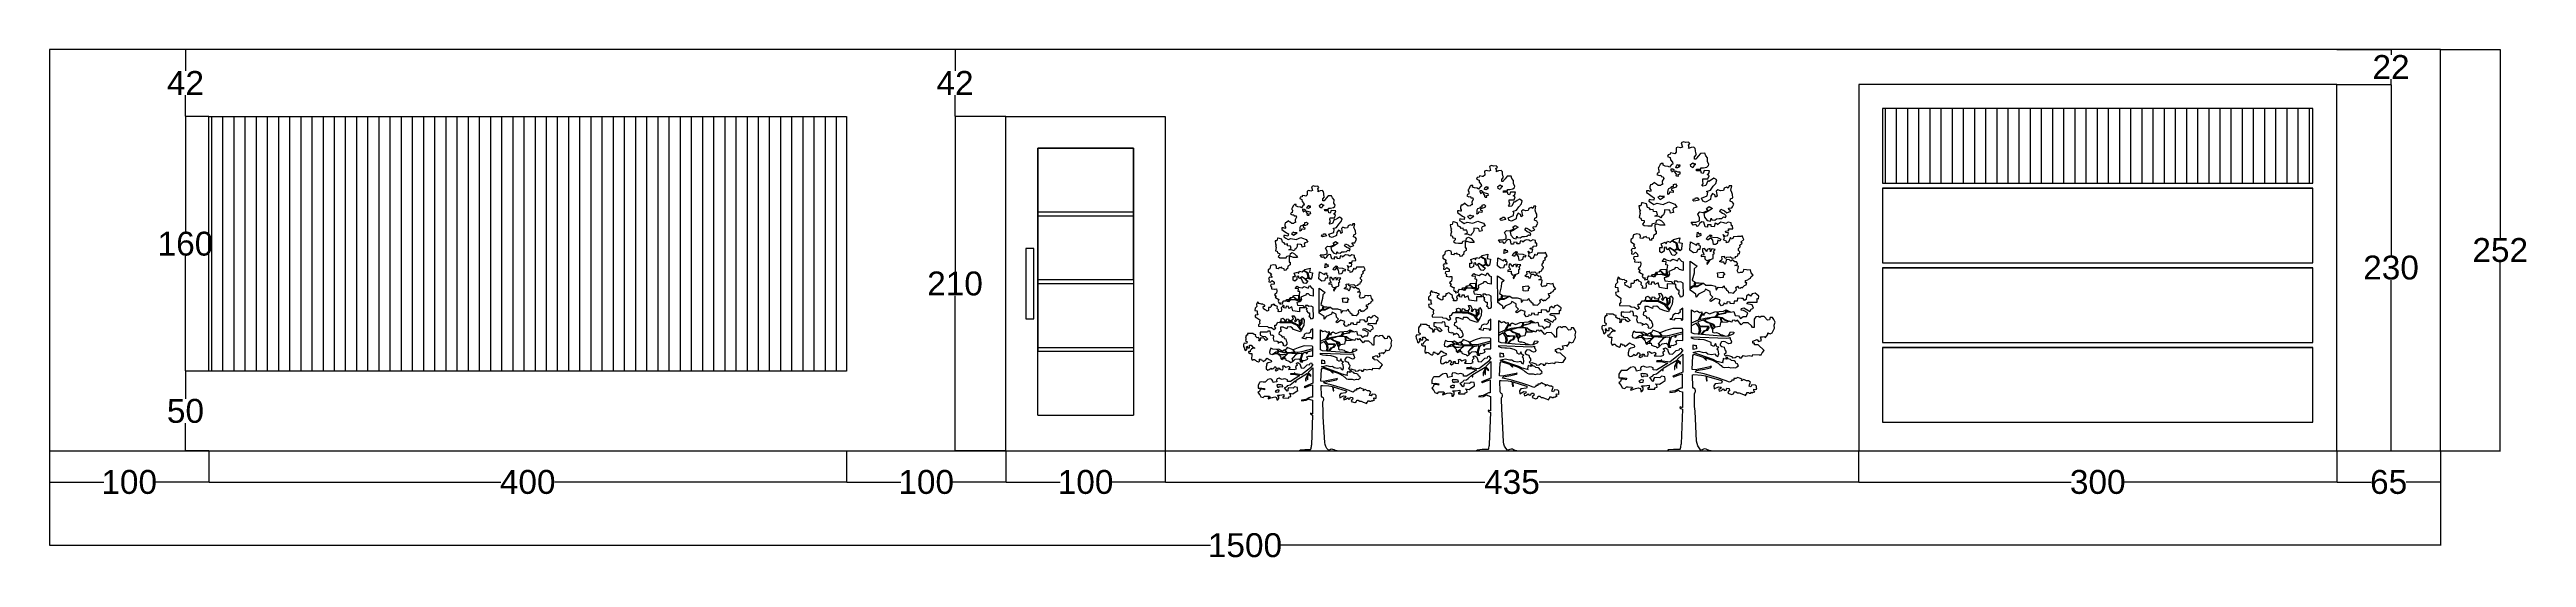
# Model space of a CAD drawing. Header units: inches. Extents: x 0 to 3265, y -67 to 1352.
# Drawn here: x 1711 to 3265, y -67 to 252 of the extents above; entities that cross this region are included whole.
import ezdxf

# ---------------------------------------------------------------- set-up
doc = ezdxf.new("R2010")
doc.units = ezdxf.units.IN
doc.header["$MEASUREMENT"] = 0
doc.styles.get("Standard").update_dxf_attribs({"font": 'arial.ttf'})
doc.dimstyles.get("Standard").update_dxf_attribs({"dimtxt": 0.18, "dimasz": 0.18, "dimexe": 0.18, "dimexo": 0.0625, "dimgap": 0.09, "dimtad": 0, "dimtih": 1, "dimtoh": 1, "dimdec": 4, "dimzin": 0, "dimdsep": 46, "dimtxsty": 'Standard', "dimcen": 0.09, "dimadec": 0, "dimazin": 0, "dimtfac": 1, "dimtdec": 4, "dimtofl": 0, "dimtmove": 0, "dimatfit": 3, "dimfxl": 1, "dimtolj": 1, "dimtzin": 0, "dimarcsym": 0})
pattern_1 = [(90, (0, 0), (-7, 4e-16), [])]

# ---------------------------------------------------------------- blocks, each defined once
blk = doc.blocks.new('*D26')
at = {"color": 0, "lineweight": -2, "transparency": 16777216}
for p, q in [((1811.2, 50), (1796.3, 50)), ((1796.5, 49.8), (1796.5, 32.7)), ((1796.5, 0.2), (1796.5, 17.3)), ((1811.2, 0), (1796.3, 0))]:
    blk.add_line(p, q, dxfattribs=at)
at = {"color": 0, "transparency": 16777216}
for points in [[(1796.5, 49.8), (1796.5, 49.8), (1796.5, 50)], [(1796.5, 0.2), (1796.5, 0.2), (1796.5, 0)]]:
    blk.add_solid(points, dxfattribs=at)
at = {"layer": 'Defpoints', "color": 0, "transparency": 16777216}
for p in [(1796.5, 50), (1811.2, 50), (1811.2, 0)]:
    blk.add_point(p, dxfattribs=at)
at = {"color": 0, "transparency": 16777216, "insert": (1796.5, 25), "char_height": 0.18, "attachment_point": 5}
blk.add_mtext('\\A1;{\\H83.333x;50}', dxfattribs=at)
blk = doc.blocks.new('*D27')
at = {"color": 0, "lineweight": -2, "transparency": 16777216}
for p, q in [((1811.2, 210), (1796.3, 210)), ((1796.5, 209.8), (1796.5, 137.7)), ((1796.5, 50.2), (1796.5, 122.3)), ((1811.2, 50), (1796.3, 50))]:
    blk.add_line(p, q, dxfattribs=at)
at = {"color": 0, "transparency": 16777216}
for points in [[(1796.5, 209.8), (1796.5, 209.8), (1796.5, 210)], [(1796.5, 50.2), (1796.5, 50.2), (1796.5, 50)]]:
    blk.add_solid(points, dxfattribs=at)
at = {"layer": 'Defpoints', "color": 0, "transparency": 16777216}
for p in [(1796.5, 210), (1811.2, 210), (1811.2, 50)]:
    blk.add_point(p, dxfattribs=at)
at = {"color": 0, "transparency": 16777216, "insert": (1796.5, 130), "char_height": 0.18, "attachment_point": 5}
blk.add_mtext('\\A1;{\\H83.333x;160}', dxfattribs=at)
blk = doc.blocks.new('*D28')
at = {"color": 0, "lineweight": -2, "transparency": 16777216}
for p, q in [((1811.2, 252), (1796.3, 252)), ((1796.5, 251.8), (1796.5, 238.6)), ((1796.5, 210.2), (1796.5, 223.4)), ((1811.2, 210), (1796.3, 210))]:
    blk.add_line(p, q, dxfattribs=at)
at = {"color": 0, "transparency": 16777216}
for points in [[(1796.5, 251.8), (1796.5, 251.8), (1796.5, 252)], [(1796.5, 210.2), (1796.5, 210.2), (1796.5, 210)]]:
    blk.add_solid(points, dxfattribs=at)
at = {"layer": 'Defpoints', "color": 0, "transparency": 16777216}
for p in [(1796.5, 252), (1811.2, 252), (1811.2, 210)]:
    blk.add_point(p, dxfattribs=at)
at = {"color": 0, "transparency": 16777216, "insert": (1796.5, 231), "char_height": 0.18, "attachment_point": 5}
blk.add_mtext('\\A1;{\\H83.333x;42}', dxfattribs=at)
blk = doc.blocks.new('*D29')
at = {"color": 0, "lineweight": -2, "transparency": 16777216}
for p, q in [((2311.2, 210), (2279.1, 210)), ((2279.3, 209.8), (2279.3, 112.7)), ((2279.3, 0.2), (2279.3, 97.3)), ((2311.2, 0), (2279.1, 0))]:
    blk.add_line(p, q, dxfattribs=at)
at = {"color": 0, "transparency": 16777216}
for points in [[(2279.2, 209.8), (2279.3, 209.8), (2279.3, 210)], [(2279.2, 0.2), (2279.3, 0.2), (2279.3, 0)]]:
    blk.add_solid(points, dxfattribs=at)
at = {"layer": 'Defpoints', "color": 0, "transparency": 16777216}
for p in [(2279.3, 210), (2311.2, 210), (2311.2, 0)]:
    blk.add_point(p, dxfattribs=at)
at = {"color": 0, "transparency": 16777216, "insert": (2279.3, 105), "char_height": 0.18, "attachment_point": 5}
blk.add_mtext('\\A1;{\\H83.333x;210}', dxfattribs=at)
blk = doc.blocks.new('*D30')
at = {"color": 0, "lineweight": -2, "transparency": 16777216}
for p, q in [((2311.2, 252), (2279.1, 252)), ((2279.3, 251.8), (2279.3, 238.6)), ((2279.3, 210.2), (2279.3, 223.4)), ((2311.2, 210), (2279.1, 210))]:
    blk.add_line(p, q, dxfattribs=at)
at = {"color": 0, "transparency": 16777216}
for points in [[(2279.2, 251.8), (2279.3, 251.8), (2279.3, 252)], [(2279.2, 210.2), (2279.3, 210.2), (2279.3, 210)]]:
    blk.add_solid(points, dxfattribs=at)
at = {"layer": 'Defpoints', "color": 0, "transparency": 16777216}
for p in [(2279.3, 252), (2311.2, 252), (2311.2, 210)]:
    blk.add_point(p, dxfattribs=at)
at = {"color": 0, "transparency": 16777216, "insert": (2279.3, 231), "char_height": 0.18, "attachment_point": 5}
blk.add_mtext('\\A1;{\\H83.333x;42}', dxfattribs=at)
blk = doc.blocks.new('*D31')
at = {"color": 0, "lineweight": -2, "transparency": 16777216}
for p, q in [((3146.3, 230), (3180.4, 230)), ((3180.2, 229.8), (3180.2, 122.8)), ((3180.2, 0.2), (3180.2, 107.2)), ((3146.3, 0), (3180.4, 0))]:
    blk.add_line(p, q, dxfattribs=at)
at = {"color": 0, "transparency": 16777216}
for points in [[(3180.2, 229.8), (3180.2, 229.8), (3180.2, 230)], [(3180.2, 0.2), (3180.2, 0.2), (3180.2, 0)]]:
    blk.add_solid(points, dxfattribs=at)
at = {"layer": 'Defpoints', "color": 0, "transparency": 16777216}
for p in [(3146.2, 230), (3180.2, 230), (3146.2, 0)]:
    blk.add_point(p, dxfattribs=at)
at = {"color": 0, "transparency": 16777216, "insert": (3180.2, 115), "char_height": 0.18, "attachment_point": 5}
blk.add_mtext('\\A1;{\\H83.333x;230}', dxfattribs=at)
blk = doc.blocks.new('*D34')
at = {"color": 0, "lineweight": -2, "transparency": 16777216}
for p, q in [((3146.3, 252), (3180.4, 252)), ((3180.2, 251.8), (3180.2, 248.6)), ((3180.2, 230.2), (3180.2, 233.4)), ((3146.3, 230), (3180.4, 230))]:
    blk.add_line(p, q, dxfattribs=at)
at = {"color": 0, "transparency": 16777216}
for points in [[(3180.2, 251.8), (3180.2, 251.8), (3180.2, 252)], [(3180.2, 230.2), (3180.2, 230.2), (3180.2, 230)]]:
    blk.add_solid(points, dxfattribs=at)
at = {"layer": 'Defpoints', "color": 0, "transparency": 16777216}
for p in [(3146.2, 252), (3180.2, 252), (3146.2, 230)]:
    blk.add_point(p, dxfattribs=at)
at = {"color": 0, "transparency": 16777216, "insert": (3180.2, 241), "char_height": 0.18, "attachment_point": 5}
blk.add_mtext('\\A1;{\\H83.333x;22}', dxfattribs=at)
blk = doc.blocks.new('*D35')
at = {"color": 0, "lineweight": -2, "transparency": 16777216}
for p, q in [((3211.3, 252), (3248.9, 252)), ((3248.7, 251.8), (3248.7, 133.7)), ((3248.7, 0.2), (3248.7, 118.3)), ((3211.3, 0), (3248.9, 0))]:
    blk.add_line(p, q, dxfattribs=at)
at = {"color": 0, "transparency": 16777216}
for points in [[(3248.7, 251.8), (3248.8, 251.8), (3248.7, 252)], [(3248.7, 0.2), (3248.8, 0.2), (3248.7, 0)]]:
    blk.add_solid(points, dxfattribs=at)
at = {"layer": 'Defpoints', "color": 0, "transparency": 16777216}
for p in [(3211.2, 252), (3248.7, 252), (3211.2, 0)]:
    blk.add_point(p, dxfattribs=at)
at = {"color": 0, "transparency": 16777216, "insert": (3248.7, 126), "char_height": 0.18, "attachment_point": 5}
blk.add_mtext('\\A1;{\\H83.333x;252}', dxfattribs=at)
blk = doc.blocks.new('Pinus contorta')
at = {"color": 0}
blk.add_lwpolyline([(-822, 0), (822, 0, -0.063927), (688, 44, 0.302477), (489, 37, -0.359376), (428, 41, -0.192358), (279, 364), (218, 1502), (204, 1669), (195, 2151), (221, 2215), (234, 2237), (240, 2277), (225, 2330), (225, 2330), (166, 2356), (135, 2405), (124, 2866), (178, 2876), (463, 2857), (619, 2832), (649, 2638), (680, 2643), (651, 2816), (1218, 2646), (1237, 2620), (1212, 2556), (980, 2527), (931, 2449), (941, 2334), (1102, 2417), (1201, 2405), (1186, 2371), (1170, 2336), (1110, 2322), (1115, 2301), (1126, 2250), (1212, 2270), (1282, 2332), (1329, 2279), (1385, 2285), (1418, 2357), (1500, 2349), (1520, 2267), (1472, 2245), (1447, 2172), (1599, 2119), (1679, 2166), (1692, 2226), (1753, 2227), (1816, 2181), (1881, 2182), (1975, 2143), (2126, 2080), (2120, 2121), (2171, 2158), (2171, 2201), (2228, 2205), (2250, 2180), (2318, 2180), (2343, 2208), (2373, 2190), (2407, 2213), (2470, 2228), (2449, 2250), (2430, 2273), (2437, 2324), (2510, 2309), (2541, 2321), (2535, 2359), (2535, 2434), (2493, 2474), (2361, 2494), (2319, 2414), (2252, 2438), (2266, 2482), (2288, 2563), (2303, 2584), (2230, 2636), (2160, 2634), (2052, 2692), (1973, 2641), (1998, 2700), (1897, 2742), (1831, 2770), (1759, 2722), (1675, 2722), (1675, 2666), (1600, 2662), (1588, 2622), (1518, 2582), (1350, 2649), (1066, 2754), (566, 2898), (235, 2969), (266, 3024), (581, 3077), (796, 3129), (834, 3160), (826, 3186), (790, 3164), (363, 3077), (226, 3049), (110, 3064), (135, 3581), (176, 3647), (520, 3535), (638, 3416), (656, 3423), (569, 3520), (875, 3411), (1092, 3299), (1135, 3248), (1163, 3245), (1197, 3212), (1243, 3166), (1311, 3146), (1482, 3149), (1566, 3122), (1668, 3146), (1759, 3132), (1796, 3163), (1858, 3199), (1834, 3240), (1815, 3273), (1757, 3301), (1745, 3354), (1692, 3392), (1588, 3402), (1554, 3448), (1467, 3467), (1434, 3527), (1383, 3515), (1399, 3449), (1308, 3472), (1282, 3478), (1272, 3426), (1255, 3339), (1280, 3316), (1200, 3334), (1102, 3356), (1042, 3370), (900, 3437), (145, 3707), (234, 3725), (360, 3756), (520, 3710), (622, 3719), (696, 3657), (844, 3636), (979, 3657), (1001, 3599), (1074, 3556), (1108, 3654), (1086, 3788), (1038, 3836), (1038, 3836), (1109, 3908), (1041, 3920), (984, 4047), (923, 3935), (831, 3985), (825, 4082), (706, 4135), (563, 4182), (403, 4193), (335, 4197), (190, 4206), (89, 4241), (89, 4301), (1402, 4250), (1499, 4258), (1537, 4271), (1537, 4219), (1553, 4181), (1577, 4155), (1589, 4103), (1549, 4045), (1495, 4031), (1437, 4057), (1348, 4109), (1274, 4123), (1216, 4105), (1162, 4023), (1166, 3977), (1226, 3935), (1316, 3905), (1343, 3810), (1379, 3761), (1372, 3675), (1321, 3626), (1364, 3580), (1427, 3604), (1511, 3581), (1588, 3556), (1627, 3504), (1730, 3517), (1801, 3562), (1897, 3543), (1897, 3501), (1965, 3501), (2033, 3588), (2129, 3568), (2255, 3597), (2374, 3562), (2394, 3630), (2638, 3613), (2703, 3623), (2744, 3687), (2815, 3781), (2596, 3990), (2451, 4000), (2455, 4054), (2393, 4057), (2397, 4132), (2551, 4196), (2606, 4125), (2719, 4160), (2677, 4292), (2761, 4302), (2841, 4312), (2856, 4262), (2907, 4321), (2960, 4382), (2954, 4447), (3044, 4404), (3117, 4441), (3215, 4622), (3203, 4730), (3229, 4849), (3182, 4944), (3130, 5025), (3041, 5028), (3020, 4934), (2941, 4930), (2824, 5067), (2702, 5057), (2652, 5028), (2589, 5059), (2512, 5050), (2438, 4961), (2438, 4643), (2381, 4643), (2342, 4710), (2217, 4824), (2028, 4820), (1961, 4753), (1818, 4930), (1742, 4878), (1712, 4922), (1620, 4907), (1599, 4851), (1509, 4882), (1425, 4851), (1183, 4841), (1151, 4689), (975, 4665), (878, 4568), (881, 4472), (939, 4445), (1022, 4455), (1131, 4421), (1186, 4373), (1237, 4373), (1237, 4373), (1367, 4325), (1483, 4342), (1548, 4486), (1675, 4472), (1668, 4409), (1484, 4322), (1368, 4312), (756, 4359), (182, 4403), (90, 4446), (91, 5318), (201, 5243), (302, 5278), (386, 5217), (470, 5243), (482, 5121), (572, 5119), (540, 5162), (632, 5230), (764, 5163), (962, 5237), (1295, 5268), (1395, 5318), (1571, 5225), (1571, 5225), (1682, 5255), (1723, 5100), (1855, 5091), (1933, 4987), (2024, 5059), (2151, 5059), (2201, 5200), (2048, 5284), (1957, 5303), (1963, 5368), (2056, 5383), (2206, 5298), (2286, 5252), (2331, 5332), (2422, 5374), (2365, 5496), (2172, 5535), (2223, 5608), (2425, 5604), (2558, 5600), (2561, 5737), (2611, 5731), (2625, 5833), (2546, 5892), (2478, 5943), (2371, 5914), (2343, 5874), (2311, 5830), (2232, 5886), (2150, 5827), (2145, 5707), (2082, 5663), (2029, 5738), (1962, 5742), (1815, 5752), (1807, 5635), (1688, 5643), (1682, 5544), (1540, 5554), (1544, 5606), (1426, 5614), (1401, 5529), (1306, 5558), (1289, 5501), (1212, 5470), (1126, 5569), (1161, 5691), (991, 5741), (819, 5627), (772, 5674), (884, 5785), (799, 5879), (786, 6006), (611, 6093), (571, 6013), (348, 5901), (258, 5790), (248, 5904), (164, 5964), (39, 6053), (30, 7147), (303, 6959), (191, 6857), (187, 6696), (111, 6428), (258, 6330), (379, 6330), (540, 6316), (625, 6245), (835, 6241), (987, 6200), (1009, 6058), (1085, 6165), (1236, 6155), (1315, 6221), (1319, 6153), (1369, 6125), (1404, 6066), (1470, 6022), (1475, 5957), (1562, 5964), (1666, 5946), (1727, 6011), (1779, 6066), (1757, 6152), (1821, 6207), (1859, 6146), (1925, 6128), (1944, 6165), (1991, 6141), (2028, 6176), (2079, 6226), (2140, 6259), (2168, 6338), (2121, 6335), (2115, 6423), (2209, 6440), (2231, 6473), (2304, 6500), (2331, 6573), (2407, 6614), (2328, 6711), (2307, 6826), (2212, 6808), (2156, 6816), (2043, 6831), (2032, 6753), (1989, 6720), (1919, 6724), (1853, 6696), (1809, 6796), (1843, 6871), (1855, 6962), (1721, 6979), (1825, 7030), (1779, 7124), (1716, 7117), (1611, 7202), (1567, 7148), (1513, 7191), (1392, 7204), (1381, 7102), (1335, 7024), (1300, 7107), (1218, 7108), (1140, 7140), (1240, 7222), (1228, 7327), (1333, 7339), (1311, 7279), (1375, 7255), (1418, 7292), (1551, 7305), (1613, 7254), (1752, 7285), (1743, 7324), (1834, 7345), (1848, 7429), (1889, 7423), (1903, 7503), (1850, 7554), (1853, 7620), (1913, 7681), (1900, 7743), (1987, 7822), (1945, 7868), (2052, 7965), (2022, 8034), (1995, 8095), (1945, 8074), (1911, 8073), (1821, 8072), (1821, 8072), (1668, 8069), (1643, 8001), (1583, 7974), (1557, 8032), (1483, 7868), (1390, 7843), (1411, 7882), (1295, 7948), (1323, 8031), (1276, 8154), (1339, 8083), (1451, 8114), (1472, 8214), (1383, 8229), (1360, 8274), (1485, 8297), (1482, 8359), (1639, 8366), (1634, 8475), (1587, 8473), (1582, 8590), (1467, 8611), (1378, 8564), (1307, 8595), (1194, 8618), (1150, 8585), (1062, 8517), (1071, 8545), (975, 8575), (934, 8443), (825, 8451), (829, 8509), (693, 8519), (687, 8431), (595, 8438), (569, 8533), (548, 8611), (472, 8632), (386, 8569), (348, 8492), (305, 8457), (247, 8528), (147, 8502), (77, 8616), (246, 8619), (383, 8660), (383, 8779), (321, 8911), (396, 8999), (510, 8979), (705, 9058), (653, 9131), (754, 9204), (876, 9129), (671, 8999), (545, 8940), (573, 8809), (679, 8682), (799, 8658), (820, 8761), (853, 8704), (959, 8689), (1032, 8743), (1128, 8750), (1231, 8758), (1293, 8819), (1362, 8789), (1393, 8859), (1329, 8912), (1248, 8938), (1150, 9016), (1195, 9102), (1322, 9041), (1416, 8965), (1560, 9026), (1487, 9094), (1484, 9143), (1608, 9150), (1628, 9196), (1674, 9297), (1634, 9372), (1541, 9412), (1556, 9490), (1641, 9537), (1632, 9655), (1601, 9730), (1563, 9821), (1598, 9984), (1507, 9984), (1470, 9898), (1400, 9929), (1310, 9893), (1287, 9803), (1179, 9791), (1074, 9831), (1014, 9778), (1049, 9598), (991, 9557), (966, 9643), (880, 9700), (808, 9593), (795, 9470), (607, 9374), (508, 9405), (464, 9517), (680, 9603), (700, 9748), (651, 9769), (801, 9822), (905, 9966), (1004, 10075), (1044, 10204), (932, 10270), (840, 10214), (736, 10151), (701, 10167), (619, 9993), (509, 9970), (475, 9998), (529, 10065), (507, 10165), (513, 10247), (705, 10244), (750, 10366), (669, 10412), (736, 10458), (762, 10551), (557, 10560), (520, 10452), (460, 10465), (439, 10554), (279, 10548), (275, 10606), (442, 10617), (442, 10663), (540, 10664), (661, 10689), (725, 10747), (741, 10802), (684, 10893), (689, 11040), (622, 11117), (583, 11213), (429, 11208), (342, 11102), (292, 11042), (258, 10992), (203, 10992), (203, 11073), (277, 11167), (244, 11218), (241, 11314), (229, 11386), (179, 11439), (73, 11427), (-28, 11386), (3, 11429), (-30, 11521), (27, 11576), (-28, 11634), (-134, 11617), (-219, 11641), (-298, 11602), (-250, 11446), (-324, 11417), (-423, 11439), (-423, 11439), (-495, 11410), (-488, 11254), (-548, 11194), (-598, 11202), (-705, 11222), (-715, 11172), (-797, 11152), (-820, 11093), (-722, 11054), (-711, 10962), (-632, 10877), (-617, 10803), (-668, 10794), (-738, 10685), (-791, 10716), (-908, 10731), (-983, 10763), (-980, 10824), (-1050, 10827), (-1090, 10787), (-1103, 10762), (-1151, 10662), (-1170, 10658), (-1163, 10612), (-1141, 10575), (-1144, 10471), (-1198, 10461), (-1220, 10407), (-1133, 10369), (-1070, 10381), (-1061, 10332), (-980, 10324), (-959, 10264), (-1017, 10158), (-1001, 10040), (-1043, 10040), (-1085, 9999), (-1165, 9992), (-1231, 10045), (-1270, 10066), (-1305, 10112), (-1396, 10034), (-1456, 10023), (-1479, 9946), (-1479, 9879), (-1449, 9835), (-1450, 9789), (-1475, 9776), (-1526, 9800), (-1545, 9800), (-1605, 9800), (-1605, 9732), (-1550, 9692), (-1396, 9581), (-1318, 9535), (-1334, 9441), (-1453, 9461), (-1510, 9471), (-1521, 9405), (-1424, 9347), (-1331, 9285), (-1202, 9334), (-976, 9287), (-773, 9378), (-699, 9351), (-540, 9294), (-465, 9179), (-589, 9144), (-620, 9094), (-598, 8978), (-706, 8958), (-726, 9062), (-776, 9073), (-930, 9084), (-936, 8986), (-972, 8896), (-1034, 8846), (-1063, 8785), (-1149, 8825), (-1298, 8841), (-1197, 8893), (-1224, 9003), (-1351, 9012), (-1362, 9093), (-1454, 9077), (-1496, 9139), (-1575, 9172), (-1610, 9301), (-1763, 9342), (-1792, 9349), (-1818, 9233), (-1895, 9229), (-1875, 9088), (-1836, 9042), (-1878, 9027), (-1847, 8943), (-1869, 8859), (-1887, 8793), (-1816, 8770), (-1795, 8697), (-1701, 8675), (-1698, 8612), (-1760, 8545), (-1697, 8487), (-1559, 8483), (-1412, 8483), (-1379, 8563), (-1245, 8586), (-1228, 8681), (-1150, 8716), (-1044, 8664), (-957, 8575), (-922, 8500), (-1089, 8500), (-1204, 8539), (-1289, 8513), (-1285, 8287), (-1242, 8288), (-1240, 8174), (-1339, 8118), (-1361, 8003), (-1416, 7985), (-1411, 7941), (-1489, 7932), (-1498, 8007), (-1598, 8030), (-1624, 8073), (-1669, 8046), (-1725, 8054), (-1760, 8005), (-1845, 8015), (-1839, 8085), (-1861, 8155), (-1971, 8176), (-2099, 8143), (-2136, 8003), (-2200, 7957), (-2202, 7869), (-2062, 7786), (-2101, 7720), (-2038, 7660), (-2045, 7613), (-2140, 7627), (-2184, 7575), (-2160, 7512), (-2172, 7422), (-2099, 7412), (-2028, 7489), (-1942, 7409), (-1934, 7326), (-2087, 7312), (-2103, 7249), (-2053, 7196), (-2062, 7124), (-1928, 7106), (-1896, 7110), (-1836, 7115), (-1828, 7033), (-1844, 6932), (-1901, 6898), (-1901, 6898), (-1926, 6863), (-1851, 6810), (-1894, 6748), (-1796, 6678), (-1741, 6662), (-1767, 6573), (-1737, 6513), (-1662, 6513), (-1685, 6446), (-1560, 6472), (-1569, 6523), (-1515, 6600), (-1425, 6587), (-1380, 6648), (-1277, 6655), (-1235, 6735), (-1123, 6754), (-1087, 6828), (-826, 6843), (-809, 6998), (-881, 7006), (-869, 7117), (-1013, 7133), (-930, 7245), (-869, 7191), (-717, 7159), (-621, 7220), (-546, 7200), (-441, 7156), (-396, 7261), (-293, 7146), (-226, 7120), (-227, 6800), (-363, 6833), (-429, 6895), (-523, 6905), (-567, 6847), (-763, 6754), (-739, 6648), (-798, 6554), (-945, 6520), (-919, 6410), (-676, 6384), (-594, 6283), (-825, 6288), (-829, 6106), (-1124, 6149), (-1167, 6325), (-1296, 6263), (-1314, 6351), (-1420, 6359), (-1433, 6269), (-1520, 6284), (-1504, 6376), (-1559, 6406), (-1573, 6340), (-1635, 6291), (-1618, 6212), (-1635, 6124), (-1726, 6117), (-1766, 6126), (-1750, 6192), (-1808, 6257), (-1801, 6346), (-1890, 6392), (-1923, 6439), (-1983, 6449), (-2016, 6404), (-2069, 6412), (-2079, 6348), (-2110, 6301), (-2192, 6301), (-2193, 6173), (-2243, 6146), (-2279, 6166), (-2341, 6200), (-2415, 6241), (-2421, 6338), (-2351, 6363), (-2345, 6410), (-2409, 6418), (-2444, 6453), (-2495, 6443), (-2578, 6472), (-2619, 6466), (-2627, 6520), (-2678, 6538), (-2717, 6431), (-2703, 6348), (-2780, 6266), (-2787, 6166), (-2683, 6159), (-2689, 6069), (-2661, 5985), (-2780, 5968), (-2768, 5891), (-2700, 5842), (-2577, 5753), (-2590, 5658), (-2574, 5597), (-2627, 5541), (-2629, 5474), (-2231, 5462), (-2191, 5425), (-2059, 5416), (-1948, 5337), (-1871, 5391), (-1918, 5456), (-1918, 5523), (-1851, 5532), (-1777, 5650), (-1699, 5647), (-1628, 5711), (-1636, 5796), (-1559, 5827), (-1481, 5779), (-1486, 5727), (-1411, 5720), (-1391, 5804), (-1296, 5787), (-1309, 5737), (-1144, 5732), (-1143, 5768), (-1092, 5784), (-1148, 5928), (-1083, 5937), (-1044, 5885), (-1009, 5829), (-1009, 5756), (-1044, 5718), (-1004, 5672), (-970, 5701), (-947, 5764), (-882, 5802), (-852, 5751), (-744, 5758), (-693, 5845), (-617, 5748), (-638, 5526), (-679, 5449), (-718, 5378), (-761, 5312), (-786, 5234), (-922, 5278), (-1088, 5332), (-1151, 5406), (-1217, 5446), (-1375, 5442), (-1383, 5368), (-1552, 5435), (-1666, 5433), (-1669, 5359), (-1637, 5254), (-1726, 5220), (-1729, 5124), (-1624, 5074), (-1594, 4996), (-1517, 5026), (-1496, 4943), (-1432, 4917), (-1411, 4830), (-1381, 4772), (-1385, 4687), (-1462, 4607), (-1545, 4624), (-1518, 4659), (-1554, 4731), (-1635, 4787), (-1684, 4757), (-1782, 4740), (-1726, 4778), (-1831, 4826), (-1835, 4806), (-1940, 4825), (-1968, 4934), (-1951, 5047), (-2006, 5082), (-2046, 5071), (-2093, 5082), (-2098, 5171), (-2121, 5255), (-2219, 5263), (-2232, 5218), (-2466, 5219), (-2561, 5219), (-2561, 5092), (-2499, 5076), (-2475, 5040), (-2339, 5022), (-2225, 4908), (-2309, 4856), (-2356, 4904), (-2412, 4962), (-2488, 4949), (-2542, 4962), (-2573, 4829), (-2611, 4839), (-2589, 4926), (-2630, 4981), (-2680, 4975), (-2760, 5043), (-2745, 5098), (-2818, 5117), (-2882, 5154), (-3027, 5156), (-3109, 5165), (-3105, 5087), (-3150, 5085), (-3195, 5018), (-3186, 4962), (-3191, 4899), (-3195, 4850), (-3126, 4796), (-3140, 4738), (-3203, 4716), (-3256, 4729), (-3293, 4681), (-3291, 4593), (-3252, 4547), (-3226, 4438), (-3188, 4407), (-3126, 4484), (-3155, 4565), (-3138, 4606), (-3096, 4531), (-3018, 4533), (-3020, 4593), (-3021, 4639), (-2947, 4641), (-2885, 4567), (-2798, 4529), (-2798, 4501), (-2878, 4514), (-2929, 4468), (-2992, 4410), (-3001, 4353), (-3067, 4363), (-3072, 4326), (-2996, 4284), (-2917, 4283), (-2923, 4209), (-2934, 4062), (-2917, 4009), (-2874, 3984), (-2852, 4022), (-2798, 4021), (-2759, 3982), (-2717, 3940), (-2635, 3911), (-2586, 3949), (-2578, 4033), (-2546, 4040), (-2524, 3996), (-2450, 3990), (-2420, 3935), (-2343, 3978), (-2254, 4076), (-2165, 4021), (-2126, 4003), (-2069, 3976), (-2055, 3934), (-2078, 3900), (-2197, 3868), (-2274, 3822), (-2268, 3777), (-2295, 3690), (-2295, 3610), (-2224, 3553), (-2166, 3572), (-2113, 3610), (-2074, 3637), (-2046, 3596), (-1977, 3614), (-1977, 3614), (-1946, 3656), (-1913, 3702), (-1872, 3675), (-1845, 3610), (-1892, 3547), (-1847, 3513), (-1765, 3561), (-1766, 3614), (-1766, 3649), (-1697, 3641), (-1703, 3584), (-1650, 3578), (-1555, 3567), (-1549, 3643), (-1563, 3732), (-1499, 3741), (-1422, 3676), (-1320, 3710), (-1277, 3724), (-1254, 3657), (-1316, 3575), (-1226, 3586), (-1063, 3570), (-962, 3609), (-982, 3676), (-976, 3732), (-923, 3783), (-979, 3842), (-897, 3878), (-816, 3828), (-788, 3741), (-751, 3651), (-633, 3638), (-491, 3782), (-373, 3802), (-358, 3858), (-301, 3872), (-291, 3832), (-242, 3799), (-339, 3653), (-736, 3344), (-1001, 3380), (-1039, 3393), (-1039, 3432), (-1052, 3431), (-1052, 3389), (-1222, 3386), (-1226, 3364), (-1001, 3354), (-811, 3306), (-1227, 3043), (-1355, 3051), (-1358, 3123), (-1422, 3147), (-1496, 3160), (-1582, 3137), (-1674, 3171), (-1724, 3189), (-1812, 3168), (-1837, 3102), (-1822, 3038), (-1933, 3013), (-1988, 3001), (-2001, 3059), (-2041, 3139), (-2097, 3160), (-2216, 3136), (-2343, 3022), (-2421, 3025), (-2495, 3027), (-2565, 3024), (-2586, 2990), (-2646, 2892), (-2644, 2754), (-2482, 2757), (-2365, 2735), (-2370, 2677), (-2434, 2706), (-2559, 2696), (-2590, 2614), (-2652, 2560), (-2567, 2462), (-2530, 2380), (-2418, 2348), (-2365, 2411), (-2299, 2409), (-2151, 2403), (-2131, 2361), (-2211, 2324), (-2198, 2287), (-2089, 2327), (-2019, 2350), (-1918, 2374), (-1831, 2345), (-1827, 2237), (-1782, 2239), (-1732, 2300), (-1740, 2379), (-1800, 2444), (-1685, 2455), (-1511, 2471), (-1511, 2375), (-1557, 2376), (-1558, 2329), (-1300, 2323), (-1292, 2371), (-1203, 2394), (-1217, 2477), (-1272, 2529), (-1123, 2511), (-1060, 2555), (-901, 2649), (-911, 2710), (-923, 2785), (-1047, 2809), (-1107, 2751), (-1311, 2764), (-1345, 2702), (-1341, 2644), (-1376, 2619), (-1376, 2619), (-1487, 2768), (-1366, 2833), (-1337, 2879), (-1237, 2902), (-1167, 2956), (-1017, 3084), (-1005, 3023), (-981, 3028), (-979, 3110), (-472, 3421), (-469, 3365), (-507, 3278), (-556, 3185), (-556, 3070), (-543, 3070), (-543, 3166), (-482, 3253), (-482, 3137), (-461, 3116), (-461, 3254), (-429, 3372), (-329, 3272), (-329, 3323), (-401, 3395), (-448, 3442), (-246, 3643), (-246, 2971), (-619, 2820), (-584, 2785), (-411, 2855), (-264, 2903), (-264, 2365), (-333, 2365), (-419, 2324), (-547, 2258), (-734, 2235), (-734, 2203), (-534, 2223), (-402, 2290), (-366, 2254), (-253, 2223), (-253, 1633), (-279, 1633), (-341, 1658), (-352, 1627), (-319, 1594), (-257, 1568), (-307, 270, -0.060946), (-323, 176, 0.073378), (-337, 84, -0.414214), (-371, 50), (-436, 50), (-591, 50), (-788, 34)], format="xyb", close=True, dxfattribs=at)
for points in [[(-693, 10616), (-694, 10567), (-653, 10547), (-661, 10506), (-554, 10564), (-618, 10608), (-693, 10616)], [(-557, 10499), (-498, 10428), (-501, 10379), (-473, 10359), (-406, 10354), (-420, 10417), (-336, 10433), (-343, 10494), (-422, 10501), (-519, 10536), (-557, 10499)], [(-503, 10667), (-482, 10733), (-457, 10746), (-449, 10783), (-419, 10777), (-419, 10777), (-409, 10721), (-385, 10731), (-375, 10773), (-356, 10772), (-362, 10698), (-442, 10659), (-503, 10667)], [(61, 10708), (46, 10789), (85, 10815), (141, 10852), (185, 10814), (224, 10820), (224, 10773), (185, 10752), (136, 10663), (61, 10708)], [(-1186, 9559), (-1096, 9473), (-1019, 9520), (-936, 9581), (-1025, 9586), (-1053, 9588), (-1103, 9613), (-1122, 9586), (-1186, 9559)], [(-802, 9724), (-794, 9834), (-774, 9887), (-676, 9923), (-652, 9956), (-588, 9958), (-590, 10034), (-519, 10054), (-486, 10023), (-463, 10002), (-486, 9929), (-561, 9908), (-643, 9883), (-667, 9855), (-662, 9827), (-599, 9804), (-606, 9732), (-694, 9740), (-737, 9744), (-758, 9683), (-807, 9660), (-802, 9724)], [(136, 9441), (159, 9490), (211, 9485), (232, 9537), (320, 9532), (318, 9505), (377, 9446), (250, 9420), (175, 9405), (136, 9441)], [(-1102, 7499), (-1102, 7662), (-1008, 7662), (-1060, 7804), (-910, 7860), (-869, 7796), (-823, 7895), (-713, 7862), (-598, 7968), (-360, 8024), (-386, 7852), (-260, 7826), (-287, 7634), (-294, 7585), (-346, 7535), (-455, 7588), (-568, 7531), (-455, 7455), (-551, 7356), (-637, 7373), (-697, 7459), (-760, 7584), (-842, 7581), (-866, 7674), (-938, 7657), (-948, 7525), (-1038, 7465), (-1102, 7499)], [(-818, 7582), (-730, 7665), (-565, 7564), (-452, 7623), (-488, 7820), (-550, 7854), (-656, 7915)], [(-568, 7531), (-731, 7642), (-801, 7583)], [(-641, 7928), (-463, 7836), (-421, 7614), (-320, 7560)], [(27, 7557), (45, 7875), (277, 7752), (328, 7830), (379, 7803), (345, 7745), (406, 7725), (399, 7583), (321, 7587), (270, 7475), (159, 7461), (27, 7557)], [(298, 8135), (317, 8236), (373, 8162), (419, 8197), (438, 8107), (290, 8049), (298, 8135)], [(501, 7617), (497, 7494), (538, 7454), (545, 7385), (453, 7372), (453, 7320), (583, 7337), (590, 7232), (648, 7174), (747, 7198), (668, 7075), (679, 7020), (796, 7213), (895, 7249), (901, 7406), (946, 7431), (918, 7494), (980, 7590), (850, 7607), (800, 7502), (787, 7624), (680, 7586), (663, 7506), (575, 7624), (501, 7617)], [(673, 8042), (785, 8137), (845, 8109), (770, 8057), (893, 8047), (1058, 8034), (1185, 7972), (1150, 7899), (1081, 7933), (1048, 7812), (995, 7780), (910, 7770), (890, 7939), (840, 7999), (738, 7992), (741, 7950), (692, 7946), (648, 7972), (673, 8042)], [(-798, 6554), (-1019, 6641), (-1254, 6627), (-1308, 6546), (-1425, 6587)], [(-1412, 6604), (-1313, 6577), (-1273, 6634), (-1302, 6653)], [(-1277, 6655), (-1258, 6645), (-1215, 6645), (-1242, 6722)], [(-1235, 6735), (-1200, 6648), (-987, 6669), (-1105, 6791)], [(-1099, 6803), (-961, 6674), (-853, 6667), (-856, 6828), (-856, 6842)], [(-1019, 6641), (-959, 6646), (-847, 6641), (-784, 6577)], [(-843, 6842), (-833, 6666), (-769, 6601)], [(1076, 6616), (1066, 6708), (1158, 6718), (1266, 6731), (1341, 6646), (1279, 6607), (1282, 6528), (1190, 6524), (1079, 6538), (1076, 6616)], [(-1699, 5647), (-1622, 5644), (-1401, 5635), (-1167, 5625), (-942, 5518), (-766, 5297)], [(-1463, 5725), (-1408, 5656), (-1684, 5661)], [(-1164, 5733), (-1167, 5655), (-1393, 5657), (-1448, 5724)], [(-860, 5493), (-909, 5542), (-1015, 5592), (-1153, 5652), (-1150, 5732)], [(-860, 5493), (-827, 5570), (-840, 5752)], [(-826, 5753), (-813, 5573), (-841, 5490), (-737, 5598), (-735, 5774)], [(-739, 5345), (-836, 5454), (-712, 5594), (-718, 5802)], [(-522, 6155), (-444, 6065), (-386, 6064), (-388, 5940), (-416, 5923), (-362, 5879), (-346, 5804), (-273, 5818), (-215, 5865), (-224, 6314), (-319, 6364), (-411, 6350), (-475, 6395), (-570, 6395), (-553, 6293), (-492, 6255), (-530, 6215), (-488, 6176), (-522, 6155)], [(38, 6169), (138, 6218), (181, 6222), (215, 6359)], [(39, 6108), (154, 6192), (305, 6196), (540, 6316)], [(232, 6347), (206, 6222), (306, 6221), (515, 6318)], [(-246, 5001), (-245, 5370), (-351, 5284), (-343, 5222), (-421, 5160), (-518, 5176), (-619, 5117), (-642, 5005), (-728, 4966), (-541, 4931), (-527, 5004), (-304, 4981), (-309, 4929), (-247, 4938), (-246, 5001)], [(90, 4818), (344, 4935), (476, 5182)], [(355, 4390), (389, 4518), (361, 4673), (261, 4813), (90, 4712)], [(888, 4578), (810, 4697), (793, 4786), (792, 4792), (658, 4832), (530, 4921), (366, 4879), (306, 4846), (400, 4703), (511, 4705), (724, 4700), (738, 4638), (669, 4537), (583, 4509), (469, 4381)], [(444, 4383), (558, 4522), (654, 4564), (702, 4647), (698, 4676), (405, 4658), (420, 4517), (378, 4388)], [(480, 5137), (389, 4943), (596, 5001), (997, 5068), (1066, 5144), (1056, 5246)], [(1242, 4843), (1197, 4894), (1171, 5010), (1003, 5024), (816, 5010), (737, 4978), (575, 4938)], [(575, 4938), (670, 4859), (908, 4775), (975, 4665)], [(959, 4649), (885, 4760), (815, 4785), (825, 4706), (898, 4588)], [(1555, 5234), (1396, 5224), (1349, 5180), (1088, 5123), (1031, 5057), (1242, 5024), (1342, 4944), (1509, 4882)], [(1078, 5248), (1087, 5147), (1336, 5196), (1383, 5238), (1395, 5318)], [(1481, 4872), (1324, 4925), (1240, 5001), (1191, 5009), (1213, 4902), (1267, 4844)], [(1406, 5313), (1398, 5238), (1541, 5241)], [(-269, 4605), (-621, 4612), (-886, 4530), (-1100, 4442), (-1295, 4517), (-1374, 4548), (-1409, 4475), (-1503, 4423), (-1570, 4387), (-1729, 4475), (-1823, 4455), (-2005, 4463), (-2084, 4510), (-2122, 4447), (-2147, 4340), (-2124, 4269), (-2005, 4242), (-1891, 4273), (-1792, 4285), (-1721, 4214), (-1657, 4151), (-1650, 4064), (-1598, 4009), (-1562, 4042), (-1436, 4060), (-1426, 3986), (-1326, 3950), (-1261, 3927), (-1207, 3879), (-1128, 3930), (-1021, 4037), (-863, 4052), (-800, 3989), (-784, 3912), (-688, 3908), (-680, 3983), (-602, 3975), (-465, 4031), (-508, 4137), (-436, 4166), (-246, 4159), (-246, 4568), (-269, 4605)], [(-2012, 4243), (-1877, 4340), (-1737, 4374), (-1823, 4455)], [(-1821, 4282), (-1739, 4364), (-1869, 4333), (-2005, 4242)], [(-1816, 4456), (-1724, 4380), (-1612, 4357), (-1641, 4426)], [(-1777, 4271), (-1717, 4268), (-1662, 4225), (-1400, 4244), (-1353, 4295), (-1506, 4315), (-1724, 4361), (-1796, 4289)], [(-1636, 4050), (-1495, 4140), (-1402, 4231), (-1721, 4214)], [(-1633, 4422), (-1601, 4354), (-1485, 4334), (-1396, 4330), (-1473, 4440)], [(-1489, 4053), (-1498, 4130), (-1631, 4044)], [(-784, 3912), (-785, 4049), (-714, 4280), (-737, 4282), (-884, 4265), (-939, 4258), (-1146, 4052), (-1115, 3943), (-1120, 3938), (-1153, 4053), (-1148, 4061), (-961, 4267), (-999, 4273), (-1169, 4284), (-1321, 4293), (-1488, 4133), (-1477, 4054)], [(-1467, 4443), (-1380, 4330), (-1179, 4331), (-1036, 4333)], [(-1036, 4333), (-1127, 4452)], [(-246, 4405), (-489, 4345), (-511, 4265), (-524, 4267), (-515, 4340), (-665, 4297), (-697, 4243), (-755, 4057), (-761, 3911)], [(147, 3822), (147, 3995), (223, 3968), (262, 3981), (278, 3839), (147, 3822)], [(-1794, 2803), (-1719, 2797), (-1717, 2823), (-1554, 2811), (-1576, 2881), (-1643, 2903), (-1736, 2900), (-1764, 2919), (-1821, 2900), (-1794, 2803)], [(-1800, 2685), (-1734, 2677), (-1752, 2579), (-1839, 2568), (-1879, 2642), (-1800, 2685)]]:
    blk.add_lwpolyline(points, dxfattribs=at)
blk.add_lwpolyline([(-246, 4478), (-746, 4347, -0.100172), (-1015, 4331), (-1100, 4442)], format="xyb", dxfattribs=at)
blk = doc.blocks.new('*D16')
at = {"color": 0, "lineweight": -2, "transparency": 16777216}
for p, q in [((1711.2, -0.1), (1711.2, -19.8)), ((1811.2, -0.1), (1811.2, -19.8)), ((1711.4, -19.6), (1745.3, -19.6)), ((1811.1, -19.6), (1777.2, -19.6))]:
    blk.add_line(p, q, dxfattribs=at)
at = {"color": 0, "transparency": 16777216}
for points in [[(1711.4, -19.6), (1711.4, -19.7), (1711.2, -19.6)], [(1811.1, -19.6), (1811.1, -19.7), (1811.2, -19.6)]]:
    blk.add_solid(points, dxfattribs=at)
at = {"layer": 'Defpoints', "color": 0, "transparency": 16777216}
for p in [(1711.2, 0), (1811.2, 0), (1711.2, -19.6)]:
    blk.add_point(p, dxfattribs=at)
at = {"color": 0, "transparency": 16777216, "insert": (1761.2, -19.6), "char_height": 0.18, "attachment_point": 5}
blk.add_mtext('\\A1;{\\H83.333x;100}', dxfattribs=at)
blk = doc.blocks.new('*D17')
at = {"color": 0, "lineweight": -2, "transparency": 16777216}
for p, q in [((1811.2, -0.1), (1811.2, -19.8)), ((2211.2, -0.1), (2211.2, -19.8)), ((1811.4, -19.6), (1994.3, -19.6)), ((2211.1, -19.6), (2028.2, -19.6))]:
    blk.add_line(p, q, dxfattribs=at)
at = {"color": 0, "transparency": 16777216}
for points in [[(1811.4, -19.6), (1811.4, -19.7), (1811.2, -19.6)], [(2211.1, -19.6), (2211.1, -19.7), (2211.2, -19.6)]]:
    blk.add_solid(points, dxfattribs=at)
at = {"layer": 'Defpoints', "color": 0, "transparency": 16777216}
for p in [(1811.2, 0), (2211.2, 0), (2211.2, -19.6)]:
    blk.add_point(p, dxfattribs=at)
at = {"color": 0, "transparency": 16777216, "insert": (2011.2, -19.6), "char_height": 0.18, "attachment_point": 5}
blk.add_mtext('\\A1;{\\H83.333x;400}', dxfattribs=at)
blk = doc.blocks.new('*D20')
at = {"color": 0, "lineweight": -2, "transparency": 16777216}
for p, q in [((2211.2, -0.1), (2211.2, -19.8)), ((2311.2, -0.1), (2311.2, -19.8)), ((2211.4, -19.6), (2245.3, -19.6)), ((2311.1, -19.6), (2277.2, -19.6))]:
    blk.add_line(p, q, dxfattribs=at)
at = {"color": 0, "transparency": 16777216}
for points in [[(2211.4, -19.6), (2211.4, -19.7), (2211.2, -19.6)], [(2311.1, -19.6), (2311.1, -19.7), (2311.2, -19.6)]]:
    blk.add_solid(points, dxfattribs=at)
at = {"layer": 'Defpoints', "color": 0, "transparency": 16777216}
for p in [(2211.2, 0), (2311.2, 0), (2311.2, -19.6)]:
    blk.add_point(p, dxfattribs=at)
at = {"color": 0, "transparency": 16777216, "insert": (2261.2, -19.6), "char_height": 0.18, "attachment_point": 5}
blk.add_mtext('\\A1;{\\H83.333x;100}', dxfattribs=at)
blk = doc.blocks.new('*D21')
at = {"color": 0, "lineweight": -2, "transparency": 16777216}
for p, q in [((2311.2, -0.1), (2311.2, -19.8)), ((2411.2, -0.1), (2411.2, -19.8)), ((2311.4, -19.6), (2345.3, -19.6)), ((2411.1, -19.6), (2377.2, -19.6))]:
    blk.add_line(p, q, dxfattribs=at)
at = {"color": 0, "transparency": 16777216}
for points in [[(2311.4, -19.6), (2311.4, -19.7), (2311.2, -19.6)], [(2411.1, -19.6), (2411.1, -19.7), (2411.2, -19.6)]]:
    blk.add_solid(points, dxfattribs=at)
at = {"layer": 'Defpoints', "color": 0, "transparency": 16777216}
for p in [(2311.2, 0), (2411.2, 0), (2411.2, -19.6)]:
    blk.add_point(p, dxfattribs=at)
at = {"color": 0, "transparency": 16777216, "insert": (2361.2, -19.6), "char_height": 0.18, "attachment_point": 5}
blk.add_mtext('\\A1;{\\H83.333x;100}', dxfattribs=at)
blk = doc.blocks.new('*D22')
at = {"color": 0, "lineweight": -2, "transparency": 16777216}
for p, q in [((2411.2, -0.1), (2411.2, -19.8)), ((2846.2, -0.1), (2846.2, -19.8)), ((2411.4, -19.6), (2611.7, -19.6)), ((2846.1, -19.6), (2645.8, -19.6))]:
    blk.add_line(p, q, dxfattribs=at)
at = {"color": 0, "transparency": 16777216}
for points in [[(2411.4, -19.6), (2411.4, -19.7), (2411.2, -19.6)], [(2846.1, -19.6), (2846.1, -19.7), (2846.2, -19.6)]]:
    blk.add_solid(points, dxfattribs=at)
at = {"layer": 'Defpoints', "color": 0, "transparency": 16777216}
for p in [(2411.2, 0), (2846.2, 0), (2846.2, -19.6)]:
    blk.add_point(p, dxfattribs=at)
at = {"color": 0, "transparency": 16777216, "insert": (2628.7, -19.6), "char_height": 0.18, "attachment_point": 5}
blk.add_mtext('\\A1;{\\H83.333x;435}', dxfattribs=at)
blk = doc.blocks.new('*D23')
at = {"color": 0, "lineweight": -2, "transparency": 16777216}
for p, q in [((2846.2, -0.1), (2846.2, -19.8)), ((3146.2, -0.1), (3146.2, -19.8)), ((2846.4, -19.6), (2979.6, -19.6)), ((3146.1, -19.6), (3012.9, -19.6))]:
    blk.add_line(p, q, dxfattribs=at)
at = {"color": 0, "transparency": 16777216}
for points in [[(2846.4, -19.6), (2846.4, -19.7), (2846.2, -19.6)], [(3146.1, -19.6), (3146.1, -19.7), (3146.2, -19.6)]]:
    blk.add_solid(points, dxfattribs=at)
at = {"layer": 'Defpoints', "color": 0, "transparency": 16777216}
for p in [(2846.2, 0), (3146.2, 0), (3146.2, -19.6)]:
    blk.add_point(p, dxfattribs=at)
at = {"color": 0, "transparency": 16777216, "insert": (2996.2, -19.6), "char_height": 0.18, "attachment_point": 5}
blk.add_mtext('\\A1;{\\H83.333x;300}', dxfattribs=at)
blk = doc.blocks.new('*D24')
at = {"color": 0, "lineweight": -2, "transparency": 16777216}
for p, q in [((3146.2, -0.1), (3146.2, -19.8)), ((3211.2, -0.1), (3211.2, -19.8)), ((3146.4, -19.6), (3167.8, -19.6)), ((3211.1, -19.6), (3189.7, -19.6))]:
    blk.add_line(p, q, dxfattribs=at)
at = {"color": 0, "transparency": 16777216}
for points in [[(3146.4, -19.6), (3146.4, -19.7), (3146.2, -19.6)], [(3211.1, -19.6), (3211.1, -19.7), (3211.2, -19.6)]]:
    blk.add_solid(points, dxfattribs=at)
at = {"layer": 'Defpoints', "color": 0, "transparency": 16777216}
for p in [(3146.2, 0), (3211.2, 0), (3211.2, -19.6)]:
    blk.add_point(p, dxfattribs=at)
at = {"color": 0, "transparency": 16777216, "insert": (3178.7, -19.6), "char_height": 0.18, "attachment_point": 5}
blk.add_mtext('\\A1;{\\H83.333x;65}', dxfattribs=at)
blk = doc.blocks.new('*D25')
at = {"color": 0, "lineweight": -2, "transparency": 16777216}
for p, q in [((1711.2, -0.1), (1711.2, -59.5)), ((3211.2, -0.1), (3211.2, -59.5)), ((1711.4, -59.3), (2439.5, -59.3)), ((3211.1, -59.3), (2483, -59.3))]:
    blk.add_line(p, q, dxfattribs=at)
at = {"color": 0, "transparency": 16777216}
for points in [[(1711.4, -59.3), (1711.4, -59.4), (1711.2, -59.3)], [(3211.1, -59.3), (3211.1, -59.4), (3211.2, -59.3)]]:
    blk.add_solid(points, dxfattribs=at)
at = {"layer": 'Defpoints', "color": 0, "transparency": 16777216}
for p in [(1711.2, 0), (3211.2, 0), (3211.2, -59.3)]:
    blk.add_point(p, dxfattribs=at)
at = {"color": 0, "transparency": 16777216, "insert": (2461.2, -59.3), "char_height": 0.18, "attachment_point": 5}
blk.add_mtext('\\A1;{\\H83.333x;1500}', dxfattribs=at)

msp = doc.modelspace()

# ---------------------------------------------------------------- hatches: boundary and pattern name
h = msp.add_hatch()
h.set_pattern_fill('_USER', color=256, scale=7, angle=90, pattern_type=0)
h.set_pattern_definition(pattern_1)
h.paths.add_polyline_path([(2211.2318, 210), (1811.2318, 210), (1811.2318, 50), (2211.2318, 50)])
h = msp.add_hatch()
h.set_pattern_fill('_USER', color=256, scale=7, angle=90, pattern_type=0)
h.set_pattern_definition(pattern_1)
h.paths.add_polyline_path([(3131.2318, 215), (2861.2318, 215), (2861.2318, 168), (3131.2318, 168)])

# ---------------------------------------------------------------- linework, layer by layer
for p, q in [((2328.7318, 127), (2323.7318, 127)), ((2323.7318, 127), (2323.7318, 83)), ((2328.7318, 105), (2328.7318, 127)), ((2328.7318, 83), (2328.7318, 105)), ((2323.7318, 83), (2328.7318, 83)), ((2331.2318, 22.5), (2391.2318, 22.5))]:
    msp.add_line(p, q)
for points in [[(1711.2318, 252), (1711.2318, 0), (3211.2318, 0), (3211.2318, 252), (1711.2318, 252)], [(3146.2318, 0), (3146.2318, 0), (3146.2318, 230), (2846.2318, 230), (2846.2318, 0)], [(1811.2318, 50), (1811.2318, 50), (1811.2318, 50), (1811.2318, 210), (2211.2318, 210), (2211.2318, 50), (1811.2318, 50)], [(2311.2318, 0), (2311.2318, 210), (2411.2318, 210), (2411.2318, 0)], [(2861.2318, 215), (2861.2318, 168), (3131.2318, 168), (3131.2318, 215), (2861.2318, 215), (2861.2318, 168)], [(3131.2318, 168), (3131.2318, 215), (2861.2318, 215), (2861.2318, 168)], [(3131.2318, 168), (3131.2318, 215)], [(2331.2318, 22.5), (2331.2318, 190), (2391.2318, 190), (2391.2318, 22.5)], [(2331.2318, 190), (2331.2318, 150), (2391.2318, 150), (2391.2318, 190), (2331.2318, 190)], [(2861.2318, 165), (2861.2318, 118), (3131.2318, 118), (3131.2318, 165), (2861.2318, 165), (2861.2318, 118)], [(2861.2318, 165), (3131.2318, 165)], [(2861.2318, 165), (2861.2318, 118)], [(3131.2318, 118), (3131.2318, 165)], [(3131.2318, 118), (3131.2318, 165)], [(2331.2318, 150), (2331.2318, 147.5), (2391.2318, 147.5), (2391.2318, 150)], [(2331.2318, 147.5), (2331.2318, 107.5), (2391.2318, 107.5), (2391.2318, 147.5)], [(2861.2318, 115), (2861.2318, 68), (3131.2318, 68), (3131.2318, 115), (2861.2318, 115), (2861.2318, 68)], [(2861.2318, 115), (3131.2318, 115)], [(2861.2318, 115), (2861.2318, 68)], [(3131.2318, 68), (3131.2318, 115)], [(3131.2318, 68), (3131.2318, 115)], [(2331.2318, 107.5), (2331.2318, 105), (2391.2318, 105)], [(2331.2318, 105), (2331.2318, 65), (2391.2318, 65)], [(2331.2318, 65), (2331.2318, 62.5), (2391.2318, 62.5)], [(2861.2318, 65), (2861.2318, 18), (3131.2318, 18), (3131.2318, 65), (2861.2318, 65), (2861.2318, 18), (3131.2318, 18), (3131.2318, 65)], [(2861.2318, 65), (3131.2318, 65)], [(2861.2318, 65), (2861.2318, 18)], [(3131.2318, 18), (3131.2318, 65)]]:
    msp.add_lwpolyline(points)

# ---------------------------------------------------------------- block references
at = {"layer": 'Defpoints'}
for p, xscale, yscale, zscale in [((2739.91549, 0), 0.01666666666666667, 0.01666666666666667, 0.01666666666666667), ((2619.14534, 0), 0.01538461538461539, 0.01538461538461539, 0.01538461538461539), ((2507.2421, 0), 0.01428571428571429, 0.01428571428571429, 0.01428571428571429)]:
    msp.add_blockref('Pinus contorta', p, dxfattribs=dict(at, xscale=xscale, yscale=yscale, zscale=zscale))

# ---------------------------------------------------------------- dimensions: what is measured, and where the dimension line sits
for base, p1, p2, text, picture, middle in [((1796.51085, 252), (1811.2318, 210), (1811.2318, 252), '{\\H83.333x;42}', '*D28', (1796.51085, 231)), ((2279.25899, 252), (2311.2318, 210), (2311.2318, 252), '{\\H83.333x;42}', '*D30', (2279.25899, 231)), ((3180.18179, 252), (3146.23179, 230), (3146.23179, 252), '{\\H83.333x;22}', '*D34', (3180.18179, 241)), ((3248.7377, 252), (3211.2318, 0), (3211.2318, 252), '{\\H83.333x;252}', '*D35', (3248.7377, 126)), ((3180.18179, 230), (3146.2318, 0), (3146.2318, 230), '{\\H83.333x;230}', '*D31', (3180.18179, 115)), ((1796.51085, 210), (1811.2318, 50), (1811.2318, 210), '{\\H83.333x;160}', '*D27', (1796.51085, 130)), ((2279.25899, 210), (2311.2318, 0), (2311.2318, 210), '{\\H83.333x;210}', '*D29', (2279.25899, 105)), ((1796.51085, 50), (1811.2318, 0), (1811.2318, 50), '{\\H83.333x;50}', '*D26', (1796.51085, 25))]:
    dim = msp.add_linear_dim(base=base, p1=p1, p2=p2, angle=90, text=text, dimstyle='Standard')
    dim.commit()
    dim.dimension.update_dxf_attribs({"geometry": picture, "text_midpoint": middle})
for base, p1, p2, text, picture, middle in [((1711.2318, -19.62072), (1811.2318, 0), (1711.2318, 0), '{\\H83.333x;100}', '*D16', (1761.2318, -19.62072)), ((3211.2318, -59.33864), (1711.2318, 0), (3211.2318, 0), '{\\H83.333x;1500}', '*D25', (2461.2318, -59.33864)), ((2211.2318, -19.62072), (1811.2318, 0), (2211.2318, 0), '{\\H83.333x;400}', '*D17', (2011.2318, -19.62072)), ((2311.2318, -19.62072), (2211.2318, 0), (2311.2318, 0), '{\\H83.333x;100}', '*D20', (2261.2318, -19.62072)), ((2411.2318, -19.62072), (2311.2318, 0), (2411.2318, 0), '{\\H83.333x;100}', '*D21', (2361.2318, -19.62072)), ((2846.2318, -19.62072), (2411.2318, 0), (2846.2318, 0), '{\\H83.333x;435}', '*D22', (2628.7318, -19.62072)), ((3146.2318, -19.62072), (2846.2318, 0), (3146.2318, 0), '{\\H83.333x;300}', '*D23', (2996.2318, -19.62072)), ((3211.2318, -19.62072), (3146.2318, 0), (3211.2318, 0), '{\\H83.333x;65}', '*D24', (3178.7318, -19.62072))]:
    dim = msp.add_linear_dim(base=base, p1=p1, p2=p2, text=text, dimstyle='Standard')
    dim.commit()
    dim.dimension.update_dxf_attribs({"geometry": picture, "text_midpoint": middle})

doc.saveas('drawing.dxf')
